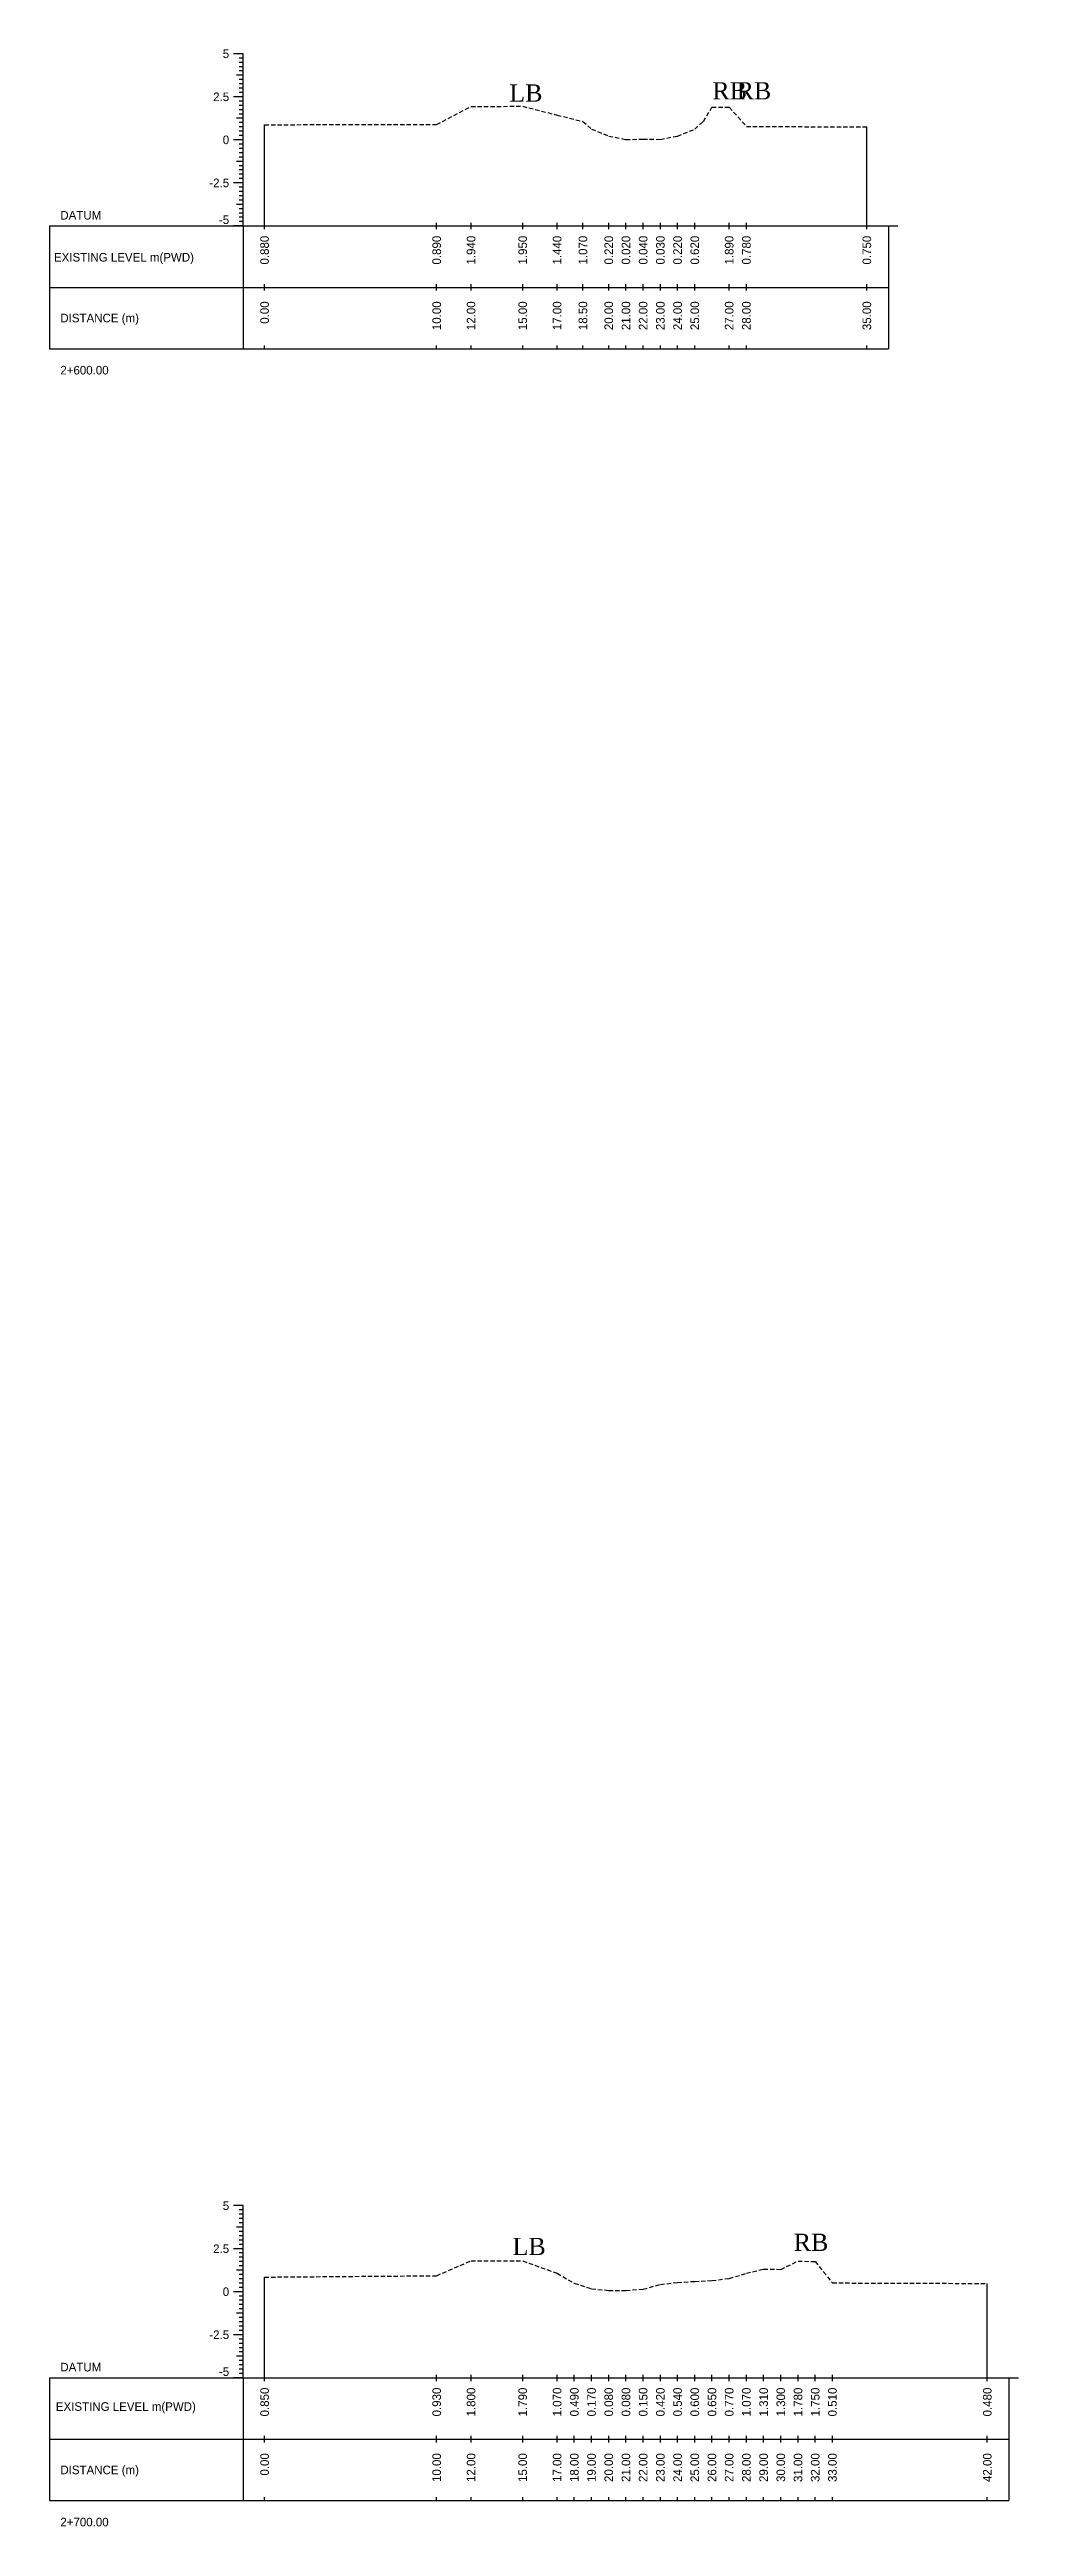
# Model space of a CAD drawing. Header units: inches. Extents: x 3247 to 4722, y -1199 to -293.
# Drawn here: x 4547.9 to 4604.2, y -1108.4 to -964.5 of the extents above; entities that cross this region are included whole.
import ezdxf
from ezdxf.enums import TextEntityAlignment as Align

# ---------------------------------------------------------------- set-up
doc = ezdxf.new("R2010")
doc.units = ezdxf.units.IN
doc.header["$MEASUREMENT"] = 0
doc.linetypes.add('HIDDEN', pattern=[0.375, 0.25, -0.125])
doc.layers.add('CS_Drawing', color=7, linetype='Continuous')
doc.layers.add('GL', color=3, linetype='HIDDEN')
doc.styles.add('romans', font='romans.shx')

msp = doc.modelspace()

# ---------------------------------------------------------------- texts
at = {"char_height": 1, "width": 685.1065, "attachment_point": 1, "style": 'romans'}
for s, insert in [('{\\fTimes New Roman|b0|i0|c0|p18;LB}', (4574.62, -966.5)), ('{\\fTimes New Roman|b0|i0|c0|p18;RB}', (4586.42, -966.37)), ('{\\fTimes New Roman|b0|i0|c0|p18;RB}', (4587.83, -966.37)), ('{\\fTimes New Roman|b0|i0|c0|p18;LB}', (4574.81, -1091.59)), ('{\\fTimes New Roman|b0|i0|c0|p18;RB}', (4591.15, -1091.35))]:
    msp.add_mtext(s, dxfattribs=dict(at, insert=insert))
at = {"layer": 'CS_Drawing'}
for s, p in [('5', (4558.34, -964.72)), ('2.5', (4558.34, -967.22)), ('0', (4558.34, -969.72)), ('-2.5', (4558.34, -972.22)), ('5', (4558.34, -1089.72)), ('2.5', (4558.34, -1092.22)), ('0', (4558.34, -1094.72)), ('-2.5', (4558.34, -1097.22))]:
    msp.add_text(s, height=0.5, dxfattribs=at).set_placement(p, align=Align.MIDDLE_RIGHT)
for s, p in [('DATUM', (4548.53, -974.1)), ('EXISTING LEVEL m(PWD)', (4548.16, -976.54)), ('DISTANCE (m)', (4548.53, -980.07)), ('2+600.00', (4548.53, -983.1)), ('DATUM', (4548.53, -1099.1)), ('EXISTING LEVEL m(PWD)', (4548.27, -1101.39)), ('DISTANCE (m)', (4548.53, -1105.07)), ('2+700.00', (4548.53, -1108.1))]:
    msp.add_text(s, height=0.5, dxfattribs=at).set_placement(p, align=Align.MIDDLE_LEFT)
for p in [(4558.34, -974.61), (4558.34, -1099.61)]:
    msp.add_text('-5', height=0.5, dxfattribs=at).set_placement(p, align=Align.RIGHT)
for s, p in [('0.880', (4560.4, -975.29)), ('0.890', (4570.4, -975.29)), ('1.940', (4572.4, -975.29)), ('1.950', (4575.4, -975.29)), ('1.440', (4577.4, -975.29)), ('1.070', (4578.9, -975.29)), ('0.220', (4580.4, -975.29)), ('0.020', (4581.4, -975.29)), ('0.040', (4582.4, -975.29)), ('0.030', (4583.4, -975.29)), ('0.220', (4584.4, -975.29)), ('0.620', (4585.4, -975.29)), ('1.890', (4587.4, -975.29)), ('0.780', (4588.4, -975.29)), ('0.750', (4595.4, -975.29)), ('0.00', (4560.4, -979.1)), ('10.00', (4570.4, -979.1)), ('12.00', (4572.4, -979.1)), ('15.00', (4575.4, -979.1)), ('17.00', (4577.4, -979.1)), ('18.50', (4578.9, -979.1)), ('20.00', (4580.4, -979.1)), ('21.00', (4581.4, -979.1)), ('22.00', (4582.4, -979.1)), ('23.00', (4583.4, -979.1)), ('24.00', (4584.4, -979.1)), ('25.00', (4585.4, -979.1)), ('27.00', (4587.4, -979.1)), ('28.00', (4588.4, -979.1)), ('35.00', (4595.4, -979.1)), ('0.850', (4560.4, -1100.29)), ('0.930', (4570.4, -1100.29)), ('1.800', (4572.4, -1100.29)), ('1.790', (4575.4, -1100.29)), ('1.070', (4577.4, -1100.29)), ('0.490', (4578.4, -1100.29)), ('0.170', (4579.4, -1100.29)), ('0.080', (4580.4, -1100.29)), ('0.080', (4581.4, -1100.29)), ('0.150', (4582.4, -1100.29)), ('0.420', (4583.4, -1100.29)), ('0.540', (4584.4, -1100.29)), ('0.600', (4585.4, -1100.29)), ('0.650', (4586.4, -1100.29)), ('0.770', (4587.4, -1100.29)), ('1.070', (4588.4, -1100.29)), ('1.310', (4589.4, -1100.29)), ('1.300', (4590.4, -1100.29)), ('1.780', (4591.4, -1100.29)), ('1.750', (4592.4, -1100.29)), ('0.510', (4593.4, -1100.29)), ('0.480', (4602.4, -1100.29)), ('0.00', (4560.4, -1104.1)), ('10.00', (4570.4, -1104.1)), ('12.00', (4572.4, -1104.1)), ('15.00', (4575.4, -1104.1)), ('17.00', (4577.4, -1104.1)), ('18.00', (4578.4, -1104.1)), ('19.00', (4579.4, -1104.1)), ('20.00', (4580.4, -1104.1)), ('21.00', (4581.4, -1104.1)), ('22.00', (4582.4, -1104.1)), ('23.00', (4583.4, -1104.1)), ('24.00', (4584.4, -1104.1)), ('25.00', (4585.4, -1104.1)), ('26.00', (4586.4, -1104.1)), ('27.00', (4587.4, -1104.1)), ('28.00', (4588.4, -1104.1)), ('29.00', (4589.4, -1104.1)), ('30.00', (4590.4, -1104.1)), ('31.00', (4591.4, -1104.1)), ('32.00', (4592.4, -1104.1)), ('33.00', (4593.4, -1104.1)), ('42.00', (4602.4, -1104.1))]:
    msp.add_text(s, height=0.5, rotation=90, dxfattribs=at).set_placement(p, align=Align.MIDDLE_RIGHT)

# ---------------------------------------------------------------- linework, layer by layer
at = {"layer": 'CS_Drawing'}
for p, q in [((4559.15, -964.72), (4558.59, -964.72)), ((4559.15, -964.72), (4558.76, -964.72)), ((4559.15, -964.72), (4558.93, -964.72)), ((4559.15, -964.97), (4558.93, -964.97)), ((4559.15, -965.22), (4558.93, -965.22)), ((4559.15, -974.72), (4559.15, -964.72)), ((4559.15, -965.97), (4558.76, -965.97)), ((4559.15, -965.47), (4558.93, -965.47)), ((4559.15, -965.72), (4558.93, -965.72)), ((4559.15, -965.97), (4558.93, -965.97)), ((4559.15, -966.22), (4558.93, -966.22)), ((4559.15, -966.47), (4558.93, -966.47)), ((4559.15, -966.72), (4558.93, -966.72)), ((4559.15, -967.22), (4558.59, -967.22)), ((4559.15, -967.22), (4558.76, -967.22)), ((4559.15, -966.97), (4558.93, -966.97)), ((4559.15, -967.22), (4558.93, -967.22)), ((4559.15, -967.47), (4558.93, -967.47)), ((4559.15, -967.72), (4558.93, -967.72)), ((4559.15, -967.97), (4558.93, -967.97)), ((4559.15, -968.22), (4558.93, -968.22)), ((4559.15, -969.72), (4558.59, -969.72)), ((4559.15, -968.47), (4558.76, -968.47)), ((4559.15, -969.72), (4558.76, -969.72)), ((4559.15, -968.47), (4558.93, -968.47)), ((4559.15, -968.72), (4558.93, -968.72)), ((4559.15, -968.97), (4558.93, -968.97)), ((4559.15, -969.22), (4558.93, -969.22)), ((4559.15, -969.47), (4558.93, -969.47)), ((4559.15, -969.72), (4558.93, -969.72)), ((4560.4, -974.72), (4560.4, -968.84)), ((4595.4, -974.72), (4595.4, -968.97)), ((4559.15, -970.97), (4558.76, -970.97)), ((4559.15, -969.97), (4558.93, -969.97)), ((4559.15, -970.22), (4558.93, -970.22)), ((4559.15, -970.47), (4558.93, -970.47)), ((4559.15, -970.72), (4558.93, -970.72)), ((4559.15, -970.97), (4558.93, -970.97)), ((4559.15, -972.22), (4558.59, -972.22)), ((4559.15, -972.22), (4558.76, -972.22)), ((4559.15, -971.22), (4558.93, -971.22)), ((4559.15, -971.47), (4558.93, -971.47)), ((4559.15, -971.72), (4558.93, -971.72)), ((4559.15, -971.97), (4558.93, -971.97)), ((4559.15, -972.22), (4558.93, -972.22)), ((4559.15, -972.47), (4558.93, -972.47)), ((4559.15, -973.47), (4558.76, -973.47)), ((4559.15, -972.72), (4558.93, -972.72)), ((4559.15, -972.97), (4558.93, -972.97)), ((4559.15, -973.22), (4558.93, -973.22)), ((4559.15, -973.47), (4558.93, -973.47)), ((4559.15, -973.72), (4558.93, -973.72)), ((4559.15, -973.97), (4558.93, -973.97)), ((4547.9, -974.72), (4559.15, -974.72)), ((4547.9, -974.72), (4547.9, -981.85)), ((4559.15, -974.72), (4558.59, -974.72)), ((4559.15, -974.72), (4558.76, -974.72)), ((4559.15, -974.22), (4558.93, -974.22)), ((4559.15, -974.47), (4558.93, -974.47)), ((4559.15, -974.72), (4558.93, -974.72)), ((4559.15, -974.72), (4596.65, -974.72)), ((4559.15, -974.72), (4559.15, -981.85)), ((4560.4, -974.91), (4560.4, -974.54)), ((4570.4, -974.91), (4570.4, -974.54)), ((4572.4, -974.91), (4572.4, -974.54)), ((4575.4, -974.91), (4575.4, -974.54)), ((4577.4, -974.91), (4577.4, -974.54)), ((4578.9, -974.91), (4578.9, -974.54)), ((4580.4, -974.91), (4580.4, -974.54)), ((4581.4, -974.91), (4581.4, -974.54)), ((4582.4, -974.91), (4582.4, -974.54)), ((4583.4, -974.91), (4583.4, -974.54)), ((4584.4, -974.91), (4584.4, -974.54)), ((4585.4, -974.91), (4585.4, -974.54)), ((4587.4, -974.91), (4587.4, -974.54)), ((4588.4, -974.91), (4588.4, -974.54)), ((4595.4, -974.91), (4595.4, -974.54)), ((4596.65, -974.72), (4597.21, -974.72)), ((4596.65, -974.72), (4597.04, -974.72)), ((4596.65, -974.72), (4596.88, -974.72)), ((4596.65, -974.72), (4596.65, -981.85)), ((4547.9, -978.29), (4559.15, -978.29)), ((4559.15, -978.29), (4596.65, -978.29)), ((4559.15, -978.29), (4596.65, -978.29)), ((4560.4, -978.47), (4560.4, -978.1)), ((4570.4, -978.47), (4570.4, -978.1)), ((4572.4, -978.47), (4572.4, -978.1)), ((4575.4, -978.47), (4575.4, -978.1)), ((4577.4, -978.47), (4577.4, -978.1)), ((4578.9, -978.47), (4578.9, -978.1)), ((4580.4, -978.47), (4580.4, -978.1)), ((4581.4, -978.47), (4581.4, -978.1)), ((4582.4, -978.47), (4582.4, -978.1)), ((4583.4, -978.47), (4583.4, -978.1)), ((4584.4, -978.47), (4584.4, -978.1)), ((4585.4, -978.47), (4585.4, -978.1)), ((4587.4, -978.47), (4587.4, -978.1)), ((4588.4, -978.47), (4588.4, -978.1)), ((4595.4, -978.47), (4595.4, -978.1)), ((4547.9, -981.85), (4559.15, -981.85)), ((4559.15, -981.85), (4596.65, -981.85)), ((4560.4, -981.85), (4560.4, -981.66)), ((4570.4, -981.85), (4570.4, -981.66)), ((4572.4, -981.85), (4572.4, -981.66)), ((4575.4, -981.85), (4575.4, -981.66)), ((4577.4, -981.85), (4577.4, -981.66)), ((4578.9, -981.85), (4578.9, -981.66)), ((4580.4, -981.85), (4580.4, -981.66)), ((4581.4, -981.85), (4581.4, -981.66)), ((4582.4, -981.85), (4582.4, -981.66)), ((4583.4, -981.85), (4583.4, -981.66)), ((4584.4, -981.85), (4584.4, -981.66)), ((4585.4, -981.85), (4585.4, -981.66)), ((4587.4, -981.85), (4587.4, -981.66)), ((4588.4, -981.85), (4588.4, -981.66)), ((4595.4, -981.85), (4595.4, -981.66)), ((4559.15, -1089.72), (4558.59, -1089.72)), ((4559.15, -1089.72), (4558.76, -1089.72)), ((4559.15, -1089.72), (4558.93, -1089.72)), ((4559.15, -1089.97), (4558.93, -1089.97)), ((4559.15, -1090.22), (4558.93, -1090.22)), ((4559.15, -1090.47), (4558.93, -1090.47)), ((4559.15, -1099.72), (4559.15, -1089.72)), ((4559.15, -1090.97), (4558.76, -1090.97)), ((4559.15, -1090.72), (4558.93, -1090.72)), ((4559.15, -1090.97), (4558.93, -1090.97)), ((4559.15, -1091.22), (4558.93, -1091.22)), ((4559.15, -1091.47), (4558.93, -1091.47)), ((4559.15, -1091.72), (4558.93, -1091.72)), ((4559.15, -1091.97), (4558.93, -1091.97)), ((4559.15, -1092.22), (4558.59, -1092.22)), ((4559.15, -1092.22), (4558.76, -1092.22)), ((4559.15, -1093.47), (4558.76, -1093.47)), ((4559.15, -1092.22), (4558.93, -1092.22)), ((4559.15, -1092.47), (4558.93, -1092.47)), ((4559.15, -1092.72), (4558.93, -1092.72)), ((4559.15, -1092.97), (4558.93, -1092.97)), ((4559.15, -1093.22), (4558.93, -1093.22)), ((4559.15, -1093.47), (4558.93, -1093.47)), ((4559.15, -1094.72), (4558.59, -1094.72)), ((4559.15, -1094.72), (4558.76, -1094.72)), ((4559.15, -1093.72), (4558.93, -1093.72)), ((4559.15, -1093.97), (4558.93, -1093.97)), ((4559.15, -1094.22), (4558.93, -1094.22)), ((4559.15, -1094.47), (4558.93, -1094.47)), ((4559.15, -1094.72), (4558.93, -1094.72)), ((4560.4, -1099.72), (4560.4, -1093.87)), ((4602.4, -1099.72), (4602.4, -1094.24)), ((4559.15, -1095.97), (4558.76, -1095.97)), ((4559.15, -1094.97), (4558.93, -1094.97)), ((4559.15, -1095.22), (4558.93, -1095.22)), ((4559.15, -1095.47), (4558.93, -1095.47)), ((4559.15, -1095.72), (4558.93, -1095.72)), ((4559.15, -1095.97), (4558.93, -1095.97)), ((4559.15, -1096.22), (4558.93, -1096.22)), ((4559.15, -1097.22), (4558.59, -1097.22)), ((4559.15, -1097.22), (4558.76, -1097.22)), ((4559.15, -1096.47), (4558.93, -1096.47)), ((4559.15, -1096.72), (4558.93, -1096.72)), ((4559.15, -1096.97), (4558.93, -1096.97)), ((4559.15, -1097.22), (4558.93, -1097.22)), ((4559.15, -1097.47), (4558.93, -1097.47)), ((4559.15, -1097.72), (4558.93, -1097.72)), ((4559.15, -1098.47), (4558.76, -1098.47)), ((4559.15, -1097.97), (4558.93, -1097.97)), ((4559.15, -1098.22), (4558.93, -1098.22)), ((4559.15, -1098.47), (4558.93, -1098.47)), ((4559.15, -1098.72), (4558.93, -1098.72)), ((4559.15, -1098.97), (4558.93, -1098.97)), ((4559.15, -1099.22), (4558.93, -1099.22)), ((4547.9, -1099.72), (4559.15, -1099.72)), ((4547.9, -1099.72), (4547.9, -1106.85)), ((4559.15, -1099.72), (4558.59, -1099.72)), ((4559.15, -1099.72), (4558.76, -1099.72)), ((4559.15, -1099.47), (4558.93, -1099.47)), ((4559.15, -1099.72), (4558.93, -1099.72)), ((4559.15, -1099.72), (4603.65, -1099.72)), ((4559.15, -1099.72), (4559.15, -1106.85)), ((4560.4, -1099.91), (4560.4, -1099.54)), ((4570.4, -1099.91), (4570.4, -1099.54)), ((4572.4, -1099.91), (4572.4, -1099.54)), ((4575.4, -1099.91), (4575.4, -1099.54)), ((4577.4, -1099.91), (4577.4, -1099.54)), ((4578.4, -1099.91), (4578.4, -1099.54)), ((4579.4, -1099.91), (4579.4, -1099.54)), ((4580.4, -1099.91), (4580.4, -1099.54)), ((4581.4, -1099.91), (4581.4, -1099.54)), ((4582.4, -1099.91), (4582.4, -1099.54)), ((4583.4, -1099.91), (4583.4, -1099.54)), ((4584.4, -1099.91), (4584.4, -1099.54)), ((4585.4, -1099.91), (4585.4, -1099.54)), ((4586.4, -1099.91), (4586.4, -1099.54)), ((4587.4, -1099.91), (4587.4, -1099.54)), ((4588.4, -1099.91), (4588.4, -1099.54)), ((4589.4, -1099.91), (4589.4, -1099.54)), ((4590.4, -1099.91), (4590.4, -1099.54)), ((4591.4, -1099.91), (4591.4, -1099.54)), ((4592.4, -1099.91), (4592.4, -1099.54)), ((4593.4, -1099.91), (4593.4, -1099.54)), ((4602.4, -1099.91), (4602.4, -1099.54)), ((4603.65, -1099.72), (4604.21, -1099.72)), ((4603.65, -1099.72), (4604.04, -1099.72)), ((4603.65, -1099.72), (4603.88, -1099.72)), ((4603.65, -1099.72), (4603.65, -1106.85)), ((4547.9, -1103.29), (4559.15, -1103.29)), ((4559.15, -1103.29), (4603.65, -1103.29)), ((4559.15, -1103.29), (4603.65, -1103.29)), ((4560.4, -1103.47), (4560.4, -1103.1)), ((4570.4, -1103.47), (4570.4, -1103.1)), ((4572.4, -1103.47), (4572.4, -1103.1)), ((4575.4, -1103.47), (4575.4, -1103.1)), ((4577.4, -1103.47), (4577.4, -1103.1)), ((4578.4, -1103.47), (4578.4, -1103.1)), ((4579.4, -1103.47), (4579.4, -1103.1)), ((4580.4, -1103.47), (4580.4, -1103.1)), ((4581.4, -1103.47), (4581.4, -1103.1)), ((4582.4, -1103.47), (4582.4, -1103.1)), ((4583.4, -1103.47), (4583.4, -1103.1)), ((4584.4, -1103.47), (4584.4, -1103.1)), ((4585.4, -1103.47), (4585.4, -1103.1)), ((4586.4, -1103.47), (4586.4, -1103.1)), ((4587.4, -1103.47), (4587.4, -1103.1)), ((4588.4, -1103.47), (4588.4, -1103.1)), ((4589.4, -1103.47), (4589.4, -1103.1)), ((4590.4, -1103.47), (4590.4, -1103.1)), ((4591.4, -1103.47), (4591.4, -1103.1)), ((4592.4, -1103.47), (4592.4, -1103.1)), ((4593.4, -1103.47), (4593.4, -1103.1)), ((4602.4, -1103.47), (4602.4, -1103.1)), ((4547.9, -1106.85), (4559.15, -1106.85)), ((4559.15, -1106.85), (4603.65, -1106.85)), ((4560.4, -1106.85), (4560.4, -1106.66)), ((4570.4, -1106.85), (4570.4, -1106.66)), ((4572.4, -1106.85), (4572.4, -1106.66)), ((4575.4, -1106.85), (4575.4, -1106.66)), ((4577.4, -1106.85), (4577.4, -1106.66)), ((4578.4, -1106.85), (4578.4, -1106.66)), ((4579.4, -1106.85), (4579.4, -1106.66)), ((4580.4, -1106.85), (4580.4, -1106.66)), ((4581.4, -1106.85), (4581.4, -1106.66)), ((4582.4, -1106.85), (4582.4, -1106.66)), ((4583.4, -1106.85), (4583.4, -1106.66)), ((4584.4, -1106.85), (4584.4, -1106.66)), ((4585.4, -1106.85), (4585.4, -1106.66)), ((4586.4, -1106.85), (4586.4, -1106.66)), ((4587.4, -1106.85), (4587.4, -1106.66)), ((4588.4, -1106.85), (4588.4, -1106.66)), ((4589.4, -1106.85), (4589.4, -1106.66)), ((4590.4, -1106.85), (4590.4, -1106.66)), ((4591.4, -1106.85), (4591.4, -1106.66)), ((4592.4, -1106.85), (4592.4, -1106.66)), ((4593.4, -1106.85), (4593.4, -1106.66)), ((4602.4, -1106.85), (4602.4, -1106.66))]:
    msp.add_line(p, q, dxfattribs=at)
at = {"layer": 'GL'}
for points in [[(4560.4, -968.84), (4570.4, -968.83), (4572.4, -967.78), (4575.4, -967.77), (4577.4, -968.28), (4578.9, -968.65), (4579.4, -969.09), (4580.4, -969.5), (4581.4, -969.7), (4582.4, -969.68), (4583.4, -969.69), (4584.4, -969.5), (4585.4, -969.1), (4585.9, -968.65), (4586.4, -967.82), (4587.4, -967.83), (4588.4, -968.94), (4595.4, -968.97)], [(4560.4, -1093.87), (4570.4, -1093.79), (4572.4, -1092.92), (4575.4, -1092.93), (4577.4, -1093.65), (4578.4, -1094.23), (4579.4, -1094.55), (4580.4, -1094.64), (4581.4, -1094.64), (4582.4, -1094.57), (4583.4, -1094.3), (4584.4, -1094.18), (4585.4, -1094.12), (4586.4, -1094.07), (4587.4, -1093.95), (4588.4, -1093.65), (4589.4, -1093.41), (4590.4, -1093.42), (4591.4, -1092.94), (4592.4, -1092.97), (4593.4, -1094.21), (4602.4, -1094.24)]]:
    msp.add_lwpolyline(points, dxfattribs=at)

msp.set_redraw_order([(e.dxf.handle, doc.entitydb.next_handle()) for e in msp.query("TEXT MTEXT ATTDEF DIMENSION ARC_DIMENSION")])  # texts and dimensions are drawn at this point

doc.saveas('drawing.dxf')
